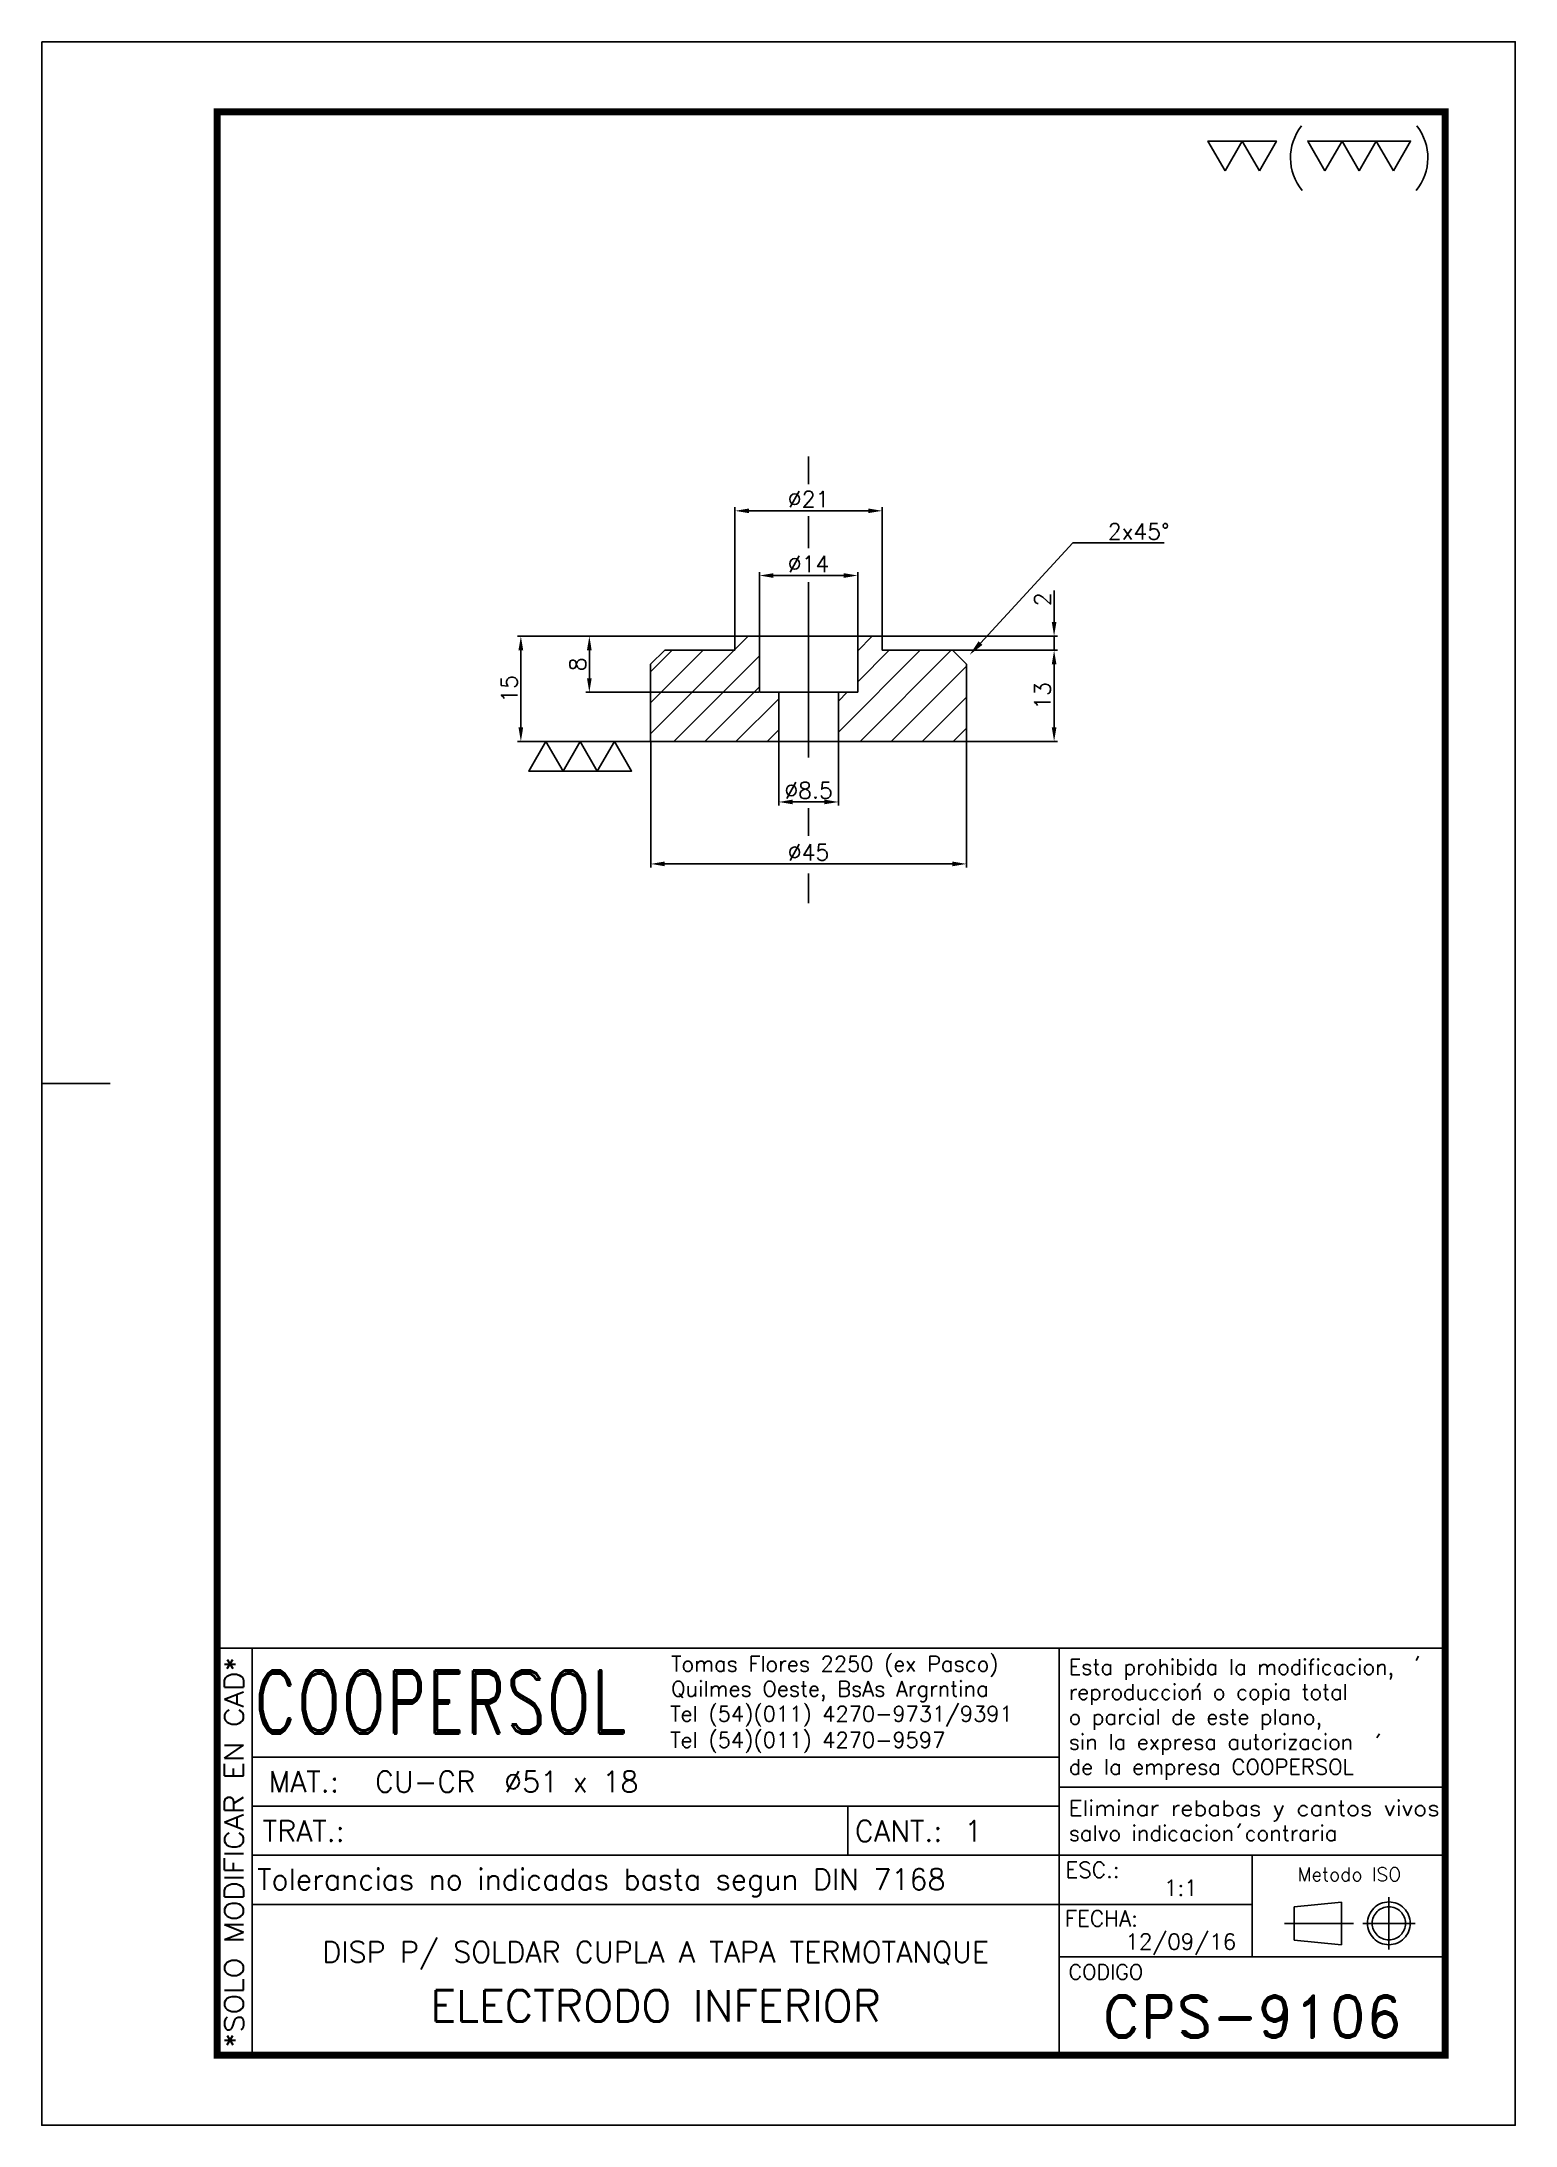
# Model space of a CAD drawing. Extents: x -21308 to -16735, y 11657 to 13517.
# Drawn here: x -19628 to -19418, y 12818.4 to 13115.4 of the extents above; entities that cross this region are included whole.
import ezdxf
from ezdxf import colors
from ezdxf.entities.mleader import LeaderData, LeaderLine
from ezdxf.enums import TextEntityAlignment as Align
from ezdxf.math import Vec2, Vec3

# ---------------------------------------------------------------- set-up
doc = ezdxf.new("R2010")
doc.units = 0
doc.header["$LTSCALE"] = 20
doc.header["$MEASUREMENT"] = 0
doc.linetypes.add('CENTER', pattern=[2, 1.25, -0.25, 0.25, -0.25])
doc.layers.get('0').update_dxf_attribs({"linetype": 'CONTINUOUS'})
doc.layers.get('DEFPOINTS').update_dxf_attribs({"linetype": 'CONTINUOUS'})
for name, color, linetype in [('1', 1, 'CENTER'), ('CL', 1, 'CENTER'), ('CO', 3, 'CONTINUOUS'), ('RY', 5, 'CONTINUOUS')]:
    doc.layers.add(name, color=color, linetype=linetype)
doc.styles.add('ROMAND', font='ROMAND')
doc.styles.add('ROMANS', font='ROMANS.SHX')
doc.dimstyles.new('1', dxfattribs={"dimtxt": 2.3, "dimasz": 2, "dimexe": 0.5, "dimexo": 0.0625, "dimgap": 0.5, "dimtad": 1, "dimdec": 4, "dimdsep": 46, "dimtxsty": 'ROMANS', "dimcen": -2, "dimclrt": 7, "dimadec": 0, "dimazin": 0, "dimtfac": 0.869565, "dimtdec": 4, "dimtmove": 0, "dimatfit": 3, "dimfxl": 1, "dimtolj": 1, "dimarcsym": 0})

msp = doc.modelspace()

# ---------------------------------------------------------------- blocks, each defined once
blk = doc.blocks.new('A4G')
blk.add_line((0, 148.5), (9.75, 148.5))
blk.add_lwpolyline([(0, 297), (210, 297), (210, 0), (0, 0)], close=True)
at = {"const_width": 1}
blk.add_lwpolyline([(25, 287), (200, 287), (200, 10), (25, 10)], close=True, dxfattribs=at)
blk = doc.blocks.new('*D282')
at = {"layer": 'CO', "color": 0, "lineweight": -2}
for p, q in [((-19541.22, 13015.62), (-19541.22, 12997.72)), ((-19496.22, 13015.62), (-19496.22, 12997.72)), ((-19498.22, 12998.22), (-19539.22, 12998.22))]:
    blk.add_line(p, q, dxfattribs=at)
at = {"layer": 'CO', "color": 0}
for points in [[(-19539.22, 12998.56), (-19539.22, 12997.89), (-19541.22, 12998.22)], [(-19498.22, 12998.56), (-19498.22, 12997.89), (-19496.22, 12998.22)]]:
    blk.add_solid(points, dxfattribs=at)
at = {"layer": 'DEFPOINTS', "color": 0}
for p in [(-19541.22, 13015.68), (-19496.22, 13015.68), (-19541.22, 12998.22)]:
    blk.add_point(p, dxfattribs=at)
at = {"layer": 'CO', "color": 7, "insert": (-19518.72, 12999.87), "char_height": 2.3, "attachment_point": 5, "style": 'ROMANS'}
blk.add_mtext('\\A1;%%C45', dxfattribs=at)
blk = doc.blocks.new('*D283')
at = {"layer": 'CO', "color": 0, "lineweight": -2}
for p, q in [((-19522.97, 13015.62), (-19522.97, 13006.55)), ((-19514.47, 13015.62), (-19514.47, 13006.55)), ((-19520.97, 13007.05), (-19516.47, 13007.05))]:
    blk.add_line(p, q, dxfattribs=at)
at = {"layer": 'CO', "color": 0}
for points in [[(-19520.97, 13007.39), (-19520.97, 13006.72), (-19522.97, 13007.05)], [(-19516.47, 13007.39), (-19516.47, 13006.72), (-19514.47, 13007.05)]]:
    blk.add_solid(points, dxfattribs=at)
at = {"layer": 'DEFPOINTS', "color": 0}
for p in [(-19522.97, 13015.68), (-19514.47, 13015.68), (-19514.47, 13007.05)]:
    blk.add_point(p, dxfattribs=at)
at = {"layer": 'CO', "color": 7, "insert": (-19518.72, 13008.7), "char_height": 2.3, "attachment_point": 5, "style": 'ROMANS'}
blk.add_mtext('\\A1;%%C8.5', dxfattribs=at)
blk = doc.blocks.new('*D284')
at = {"layer": 'CO', "color": 0, "lineweight": -2}
for p, q in [((-19525.72, 13030.74), (-19525.72, 13039.83)), ((-19523.72, 13039.33), (-19513.72, 13039.33)), ((-19511.72, 13030.74), (-19511.72, 13039.83))]:
    blk.add_line(p, q, dxfattribs=at)
at = {"layer": 'CO', "color": 0}
for points in [[(-19523.72, 13039.66), (-19523.72, 13038.99), (-19525.72, 13039.33)], [(-19513.72, 13039.66), (-19513.72, 13038.99), (-19511.72, 13039.33)]]:
    blk.add_solid(points, dxfattribs=at)
at = {"layer": 'DEFPOINTS', "color": 0}
for p in [(-19511.72, 13039.33), (-19525.72, 13030.68), (-19511.72, 13030.68)]:
    blk.add_point(p, dxfattribs=at)
at = {"layer": 'CO', "color": 7, "insert": (-19518.72, 13040.98), "char_height": 2.3, "attachment_point": 5, "style": 'ROMANS'}
blk.add_mtext('\\A1;%%C14', dxfattribs=at)
blk = doc.blocks.new('*D285')
at = {"layer": 'CO', "color": 0, "lineweight": -2}
for p, q in [((-19529.22, 13030.74), (-19529.22, 13049.05)), ((-19510.22, 13048.55), (-19527.22, 13048.55)), ((-19508.22, 13030.74), (-19508.22, 13049.05))]:
    blk.add_line(p, q, dxfattribs=at)
at = {"layer": 'CO', "color": 0}
for points in [[(-19527.22, 13048.88), (-19527.22, 13048.22), (-19529.22, 13048.55)], [(-19510.22, 13048.88), (-19510.22, 13048.22), (-19508.22, 13048.55)]]:
    blk.add_solid(points, dxfattribs=at)
at = {"layer": 'DEFPOINTS', "color": 0}
for p in [(-19529.22, 13048.55), (-19529.22, 13030.68), (-19508.22, 13030.68)]:
    blk.add_point(p, dxfattribs=at)
at = {"layer": 'CO', "color": 7, "insert": (-19518.72, 13050.2), "char_height": 2.3, "attachment_point": 5, "style": 'ROMANS'}
blk.add_mtext('\\A1;%%C21', dxfattribs=at)
blk = doc.blocks.new('*D286')
at = {"layer": 'CO', "color": 0, "lineweight": -2}
for p, q in [((-19529.29, 13030.68), (-19550.46, 13030.68)), ((-19549.96, 13024.68), (-19549.96, 13028.68)), ((-19525.79, 13022.68), (-19550.46, 13022.68))]:
    blk.add_line(p, q, dxfattribs=at)
at = {"layer": 'CO', "color": 0}
for points in [[(-19550.3, 13028.68), (-19549.63, 13028.68), (-19549.96, 13030.68)], [(-19550.3, 13024.68), (-19549.63, 13024.68), (-19549.96, 13022.68)]]:
    blk.add_solid(points, dxfattribs=at)
at = {"layer": 'DEFPOINTS', "color": 0}
for p in [(-19549.96, 13030.68), (-19529.22, 13030.68), (-19525.72, 13022.68)]:
    blk.add_point(p, dxfattribs=at)
at = {"layer": 'CO', "color": 7, "insert": (-19551.61, 13026.68), "char_height": 2.3, "attachment_point": 5, "rotation": 90, "style": 'ROMANS'}
blk.add_mtext('\\A1;8', dxfattribs=at)
blk = doc.blocks.new('*D287')
at = {"layer": 'CO', "color": 0, "lineweight": -2}
for p, q in [((-19529.29, 13030.68), (-19560.22, 13030.68)), ((-19559.72, 13017.68), (-19559.72, 13028.68)), ((-19541.29, 13015.68), (-19560.22, 13015.68))]:
    blk.add_line(p, q, dxfattribs=at)
at = {"layer": 'CO', "color": 0}
for points in [[(-19560.06, 13028.68), (-19559.39, 13028.68), (-19559.72, 13030.68)], [(-19560.06, 13017.68), (-19559.39, 13017.68), (-19559.72, 13015.68)]]:
    blk.add_solid(points, dxfattribs=at)
at = {"layer": 'DEFPOINTS', "color": 0}
for p in [(-19559.72, 13030.68), (-19529.22, 13030.68), (-19541.22, 13015.68)]:
    blk.add_point(p, dxfattribs=at)
at = {"layer": 'CO', "color": 7, "insert": (-19561.37, 13023.18), "char_height": 2.3, "attachment_point": 5, "rotation": 90, "style": 'ROMANS'}
blk.add_mtext('\\A1;15', dxfattribs=at)
blk = doc.blocks.new('*D288')
at = {"layer": 'CO', "color": 0, "lineweight": -2}
for p, q in [((-19498.16, 13028.68), (-19483.23, 13028.68)), ((-19483.73, 13017.68), (-19483.73, 13026.68)), ((-19496.16, 13015.68), (-19483.23, 13015.68))]:
    blk.add_line(p, q, dxfattribs=at)
at = {"layer": 'CO', "color": 0}
for points in [[(-19484.06, 13026.68), (-19483.4, 13026.68), (-19483.73, 13028.68)], [(-19484.06, 13017.68), (-19483.4, 13017.68), (-19483.73, 13015.68)]]:
    blk.add_solid(points, dxfattribs=at)
at = {"layer": 'DEFPOINTS', "color": 0}
for p in [(-19498.22, 13028.68), (-19483.73, 13028.68), (-19496.22, 13015.68)]:
    blk.add_point(p, dxfattribs=at)
at = {"layer": 'CO', "color": 7, "insert": (-19485.38, 13022.18), "char_height": 2.3, "attachment_point": 5, "rotation": 90, "style": 'ROMANS'}
blk.add_mtext('\\A1;13', dxfattribs=at)
blk = doc.blocks.new('*D289')
at = {"layer": 'CO', "color": 0, "lineweight": -2}
for p, q in [((-19483.73, 13032.68), (-19483.73, 13037.21)), ((-19508.16, 13030.68), (-19483.23, 13030.68)), ((-19483.73, 13028.68), (-19483.73, 13030.68)), ((-19498.16, 13028.68), (-19483.23, 13028.68)), ((-19483.73, 13026.68), (-19483.73, 13024.68))]:
    blk.add_line(p, q, dxfattribs=at)
at = {"layer": 'CO', "color": 0}
for points in [[(-19484.06, 13032.68), (-19483.4, 13032.68), (-19483.73, 13030.68)], [(-19484.06, 13026.68), (-19483.4, 13026.68), (-19483.73, 13028.68)]]:
    blk.add_solid(points, dxfattribs=at)
at = {"layer": 'DEFPOINTS', "color": 0}
for p in [(-19508.22, 13030.68), (-19483.73, 13030.68), (-19498.22, 13028.68)]:
    blk.add_point(p, dxfattribs=at)
at = {"layer": 'CO', "color": 7, "insert": (-19485.38, 13035.95), "char_height": 2.3, "attachment_point": 5, "rotation": 90, "style": 'ROMANS'}
blk.add_mtext('\\A1;2', dxfattribs=at)
blk = doc.blocks.new('COOPERSOLROT-02')
for p, q in [((0, 58), (175, 58)), ((0, 0), (0, 58)), ((5, 0), (5, 58)), ((120, 0), (120, 58)), ((175, 0), (175, 58)), ((5, 42.5), (120, 42.5)), ((120, 38.19), (175, 38.19)), ((5, 35.5), (120, 35.5)), ((89.89, 28.5), (89.89, 35.5)), ((5, 28.5), (175, 28.5)), ((147.5, 14), (147.5, 28.5)), ((147.5, 21.5), (5, 21.5)), ((120, 14), (175, 14)), ((0, 0), (175, 0))]:
    blk.add_line(p, q)
at = {"color": 1, "linetype": 'CENTER'}
blk.add_line((166.98, 22.51), (166.98, 15.06), dxfattribs=at)
for points in [[(152.09, 18.79), (161.93, 18.79)], [(163.26, 18.79), (170.71, 18.79)]]:
    blk.add_lwpolyline(points, dxfattribs=at)
at = {"layer": '1'}
for points in [[(170.85, 56.26), (171.21, 56.85)], [(139.66, 52.43), (140.02, 53.02)], [(165.28, 45.22), (165.64, 45.81)], [(145.46, 32.42), (145.82, 33.01)]]:
    blk.add_lwpolyline(points, dxfattribs=at)
blk.add_lwpolyline([(160.25, 18.79), (160.25, 21.83), (153.47, 21.16), (153.47, 16.41), (160.25, 15.74)], close=True, dxfattribs=at)
for radius in [3.05, 2.37]:
    blk.add_circle((166.98, 18.79), radius, dxfattribs=at)
at = {"style": 'ROMANS', "width": 0.996387}
blk.add_text('*SOLO MODIFICAR EN CAD*', height=2.7, rotation=90, dxfattribs=at).set_placement((3.77, 1.09), (3.77, 56.81), align=Align.FIT)
at = {"style": 'ROMAND', "width": 0.75}
blk.add_text('COOPERSOL', height=9, dxfattribs=at).set_placement((5.26, 45.85))
at = {"style": 'ROMANS'}
for s, p in [('MAT.:', (7.32, 37.47)), ('TRAT.:', (6.5, 30.47)), ('CANT.:', (90.89, 30.47)), ('Tolerancias no indicadas basta segun DIN 7168', (5.7, 23.56))]:
    blk.add_text(s, height=3, dxfattribs=at).set_placement(p)
for tag, height, style, p in [('CONJUNTO', 2.3, 'ROMANS', (62.5, 17.5)), ('SUBCONJUNTO', 3, 'ROMANS', (62.5, 11.5)), ('DENOMINACION', 4.5, 'ROMANS', (62.5, 4.75)), ('COD-PLA', 6, 'ROMAND', (147.5, 5.5))]:
    blk.add_attdef(tag, text='', height=height, dxfattribs=dict(style=style)).set_placement(p, align=Align.MIDDLE)
at = {"layer": '1', "style": 'ROMANS'}
for s, height, p in [('Tomas Flores 2250 (ex Pasco)', 2.2, (64.69, 54.68)), ('Esta prohibida la modificacion,', 2.2, (121.36, 54.23)), ('Quilmes Oeste, BsAs Argrntina', 2.2, (64.69, 51.12)), ('reproduccion o copia total', 2.2, (121.36, 50.67)), ('Tel (54)(011) 4270-9731/9391', 2.2, (64.55, 47.56)), ('o parcial de este plano,', 2.2, (121.36, 47.11)), ('Tel (54)(011) 4270-9597', 2.2, (64.55, 43.83)), ('sin la expresa autorizacion ', 2.2, (121.36, 43.55)), ('de la empresa COOPERSOL', 2.2, (121.36, 39.99)), ('salvo indicacion contraria', 2.2, (121.36, 30.54)), ('ESC.:', 2.25, (120.89, 25.29)), ('FECHA:', 2.25, (120.81, 18.36)), ('CODIGO', 2.16, (121.33, 10.78))]:
    blk.add_text(s, height=height, dxfattribs=at).set_placement(p)
at = {"layer": '1', "style": 'ROMANS', "width": 0.96139}
blk.add_text('Eliminar rebabas y cantos vivos', height=2.2, dxfattribs=at).set_placement((121.34, 34.1), (174.21, 34.1), align=Align.FIT)
at = {"layer": '1', "style": 'ROMANS'}
blk.add_text('Metodo ISO', height=1.948, dxfattribs=at).set_placement((161.34, 25.77), align=Align.MIDDLE)
for tag, p in [('MAT', (22.51, 37.47)), ('TRAT', (22.51, 30.47)), ('CANT', (106.49, 30.47))]:
    blk.add_attdef(tag, p, '', height=3, dxfattribs=at)
for tag, p in [('ESC', (137.33, 22.73)), ('FECHA', (137.33, 15.06))]:
    blk.add_attdef(tag, text='', height=2.25, dxfattribs=at).set_placement(p, align=Align.CENTER)

# ---------------------------------------------------------------- dimensions: what is measured, and where the dimension line sits
at = {"layer": 'CO'}
for base, p1, p2, picture, middle in [((-19529.22383, 13048.54887), (-19508.22383, 13030.68141), (-19529.22383, 13030.68141), '*D285', (-19518.72383, 13050.19887)), ((-19511.72383, 13039.32622), (-19525.72383, 13030.68141), (-19511.72383, 13030.68141), '*D284', (-19518.72383, 13040.97622)), ((-19541.22383, 12998.22463), (-19496.22383, 13015.68141), (-19541.22383, 13015.68141), '*D282', (-19518.72383, 12999.87463)), ((-19514.47383, 13007.05445), (-19522.97383, 13015.68141), (-19514.47383, 13015.68141), '*D283', (-19518.72383, 13008.70445))]:
    dim = msp.add_linear_dim(base=base, p1=p1, p2=p2, text='%%C<>', dimstyle='1', dxfattribs=at)
    dim.commit()
    dim.dimension.update_dxf_attribs({"geometry": picture, "text_midpoint": middle})
for base, p1, p2, picture, middle in [((-19483.73146, 13030.68141), (-19498.22383, 13028.68141), (-19508.22383, 13030.68141), '*D289', (-19485.38146, 13035.94808)), ((-19559.72319, 13030.68141), (-19541.22383, 13015.68141), (-19529.22383, 13030.68141), '*D287', (-19561.37319, 13023.18141)), ((-19549.96469, 13030.68141), (-19525.72383, 13022.68141), (-19529.22383, 13030.68141), '*D286', (-19551.61469, 13026.68141)), ((-19483.73146, 13028.68141), (-19496.22383, 13015.68141), (-19498.22383, 13028.68141), '*D288', (-19485.38146, 13022.18141))]:
    dim = msp.add_linear_dim(base=base, p1=p1, p2=p2, angle=90, dimstyle='1', dxfattribs=at)
    dim.commit()
    dim.dimension.update_dxf_attribs({"geometry": picture, "text_midpoint": middle})

# ---------------------------------------------------------------- hatches: boundary and pattern name
at = {"layer": 'RY'}
h = msp.add_hatch(dxfattribs=at)
h.set_pattern_fill('ANSI31', color=256, scale=25, style=0)
h.set_pattern_definition([(45, (-420, 0), (-2.2097087, 2.2097087), [])])
h.paths.add_polyline_path([(-19522.97383, 13015.68141), (-19522.97383, 13022.68141), (-19525.72383, 13022.68141), (-19525.72383, 13030.68141), (-19529.22383, 13030.68141), (-19529.22383, 13028.68141), (-19539.22383, 13028.68141), (-19541.22383, 13026.68141), (-19541.22383, 13015.68141)])
h.paths.add_polyline_path([(-19496.22383, 13015.68141), (-19496.22383, 13026.68141), (-19498.22383, 13028.68141), (-19508.22383, 13028.68141), (-19508.22383, 13030.68141), (-19511.72383, 13030.68141), (-19511.72383, 13022.68141), (-19514.47383, 13022.68141), (-19514.47383, 13015.68141)])

# ---------------------------------------------------------------- linework, layer by layer
for p, q in [((-19529.22383, 13030.68141), (-19508.22383, 13030.68141)), ((-19529.22383, 13030.68141), (-19529.22383, 13028.68141)), ((-19525.72383, 13030.68141), (-19525.72383, 13022.68141)), ((-19511.72383, 13030.68141), (-19511.72383, 13022.68141)), ((-19508.22383, 13030.68141), (-19508.22383, 13028.68141)), ((-19539.22383, 13028.68141), (-19541.22383, 13026.68141)), ((-19541.22383, 13026.68141), (-19541.22383, 13015.68141)), ((-19539.22383, 13028.68141), (-19529.22383, 13028.68141)), ((-19508.22383, 13028.68141), (-19498.22383, 13028.68141)), ((-19498.22383, 13028.68141), (-19496.22383, 13026.68141)), ((-19496.22383, 13026.68141), (-19496.22383, 13015.68141)), ((-19525.72383, 13022.68141), (-19511.72383, 13022.68141)), ((-19522.97383, 13022.68141), (-19522.97383, 13015.68141)), ((-19514.47383, 13022.68141), (-19514.47383, 13015.68141)), ((-19541.22383, 13015.68141), (-19496.22383, 13015.68141))]:
    msp.add_line(p, q)
at = {"layer": 'CL'}
for p, q in [((-19518.72383, 13056.27672), (-19518.72383, 13052.33762)), ((-19518.72383, 13047.79587), (-19518.72383, 13043.21905)), ((-19518.72383, 13038.36764), (-19518.72383, 13011.32535)), ((-19518.72383, 13006.16428), (-19518.72383, 13002.22661)), ((-19518.72383, 12996.8591), (-19518.72383, 12992.60344))]:
    msp.add_line(p, q, dxfattribs=at)
at = {"layer": 'CO'}
for points in [[(-19459.37234, 13097.02856), (-19456.92819, 13101.26195), (-19461.81649, 13101.26195)], [(-19454.48404, 13097.02856), (-19452.03988, 13101.26195), (-19456.92819, 13101.26195)], [(-19445.14486, 13097.02856), (-19442.70071, 13101.26195), (-19447.58902, 13101.26195)], [(-19440.25656, 13097.02856), (-19437.81241, 13101.26195), (-19442.70071, 13101.26195)], [(-19435.36825, 13097.02856), (-19432.9241, 13101.26195), (-19437.81241, 13101.26195)], [(-19556.15646, 13015.68141), (-19553.71231, 13011.44802), (-19558.60061, 13011.44802)], [(-19551.26815, 13015.68141), (-19548.824, 13011.44802), (-19553.71231, 13011.44802)], [(-19546.37985, 13015.68141), (-19543.9357, 13011.44802), (-19548.824, 13011.44802)]]:
    msp.add_lwpolyline(points, close=True, dxfattribs=at)
for centre, start, end in [((-19442.68693, 13098.85707), 141.7687645, 219.2464834), ((-19437.82618, 13098.85707), 320.7535166, 38.2312355)]:
    msp.add_arc(centre, 7.35713, start, end, dxfattribs=at)

# ---------------------------------------------------------------- block references
msp.add_blockref('A4G', (-19628.00568, 12818.42201))
ref = msp.add_blockref('COOPERSOLROT-02', (-19603.00568, 12828.42201))
ref.add_attrib('COD-PLA', 'CPS-9106', dxfattribs={"height": 6, "style": 'ROMAND'}).set_placement((-19455.50568, 12833.92201), align=Align.MIDDLE)
ref.add_attrib('FECHA', '12/09/16', dxfattribs={"layer": '1', "height": 2.25, "style": 'ROMANS'}).set_placement((-19465.671, 12843.48301), align=Align.CENTER)
ref.add_attrib('MAT', 'CU-CR  %%c51 x 18', (-19580.50039, 12865.89016), dxfattribs={"layer": '1', "height": 3, "style": 'ROMANS'})
ref.add_attrib('ESC', '1:1', dxfattribs={"layer": '1', "height": 2.25, "style": 'ROMANS'}).set_placement((-19465.671, 12851.15056), align=Align.CENTER)
ref.add_attrib('CANT', '1', (-19496.51509, 12858.89016), dxfattribs={"layer": '1', "height": 3, "style": 'ROMANS'})
ref.add_attrib('DENOMINACION', 'ELECTRODO INFERIOR', dxfattribs={"height": 4.5, "style": 'ROMANS'}).set_placement((-19540.50568, 12835.45983), align=Align.MIDDLE)
ref.add_attrib('SUBCONJUNTO', 'DISP P/ SOLDAR CUPLA A TAPA TERMOTANQUE', dxfattribs={"height": 3, "style": 'ROMANS'}).set_placement((-19540.50568, 12842.89986), align=Align.MIDDLE)

msp.set_redraw_order([(e.dxf.handle, doc.entitydb.next_handle()) for e in msp.query("TEXT MTEXT ATTDEF DIMENSION ARC_DIMENSION")])  # texts and dimensions are drawn at this point

# ---------------------------------------------------------------- leaders
ml = msp.add_multileader_mtext('Standard', dxfattribs=at)
ml.set_content('2x45%%D', color=7, style='ROMANS')
ml.set_leader_properties(color=256, linetype='ByLayer', lineweight=-1)
ml.build(insert=Vec2(0, 0))
ml.multileader.update_dxf_attribs({"text_left_attachment_type": 6, "text_right_attachment_type": 5, "dogleg_length": 4, "arrow_head_size": 2.3})
ctx = ml.context
ctx.base_point, ctx.char_height, ctx.arrow_head_size, ctx.landing_gap_size, ctx.plane_origin = Vec3(-19477.07531, 13043.98709), 2.3, 2.3, 1, Vec3(-19495.78086, 13028.00592)
ctx.left_attachment, ctx.right_attachment = 6, 5
notes = []
notes.append((ctx, [(0, (1, 1, 0), (-19481.07531, 13043.98709), (1, 0), 4, [(0, [(-19495.78086, 13028.00592)], 0, [])])]))
ctx.mtext.insert, ctx.mtext.flow_direction = Vec3(-19476.07531, 13046.74709), 5
for ctx, leaders in notes:
    for number, flags, end, landing, length, lines in leaders:
        leader = LeaderData()
        leader.index, (leader.has_last_leader_line, leader.has_dogleg_vector, leader.attachment_direction) = number, flags
        leader.last_leader_point, leader.dogleg_vector, leader.dogleg_length = Vec3(end), Vec3(landing), length
        for number, points, colour, breaks in lines:
            line = LeaderLine()
            line.index, line.vertices, line.color, line.breaks = number, Vec3.list(points), colors.encode_raw_color(colour), breaks
            leader.lines.append(line)
        ctx.leaders.append(leader)

doc.saveas('drawing.dxf')
